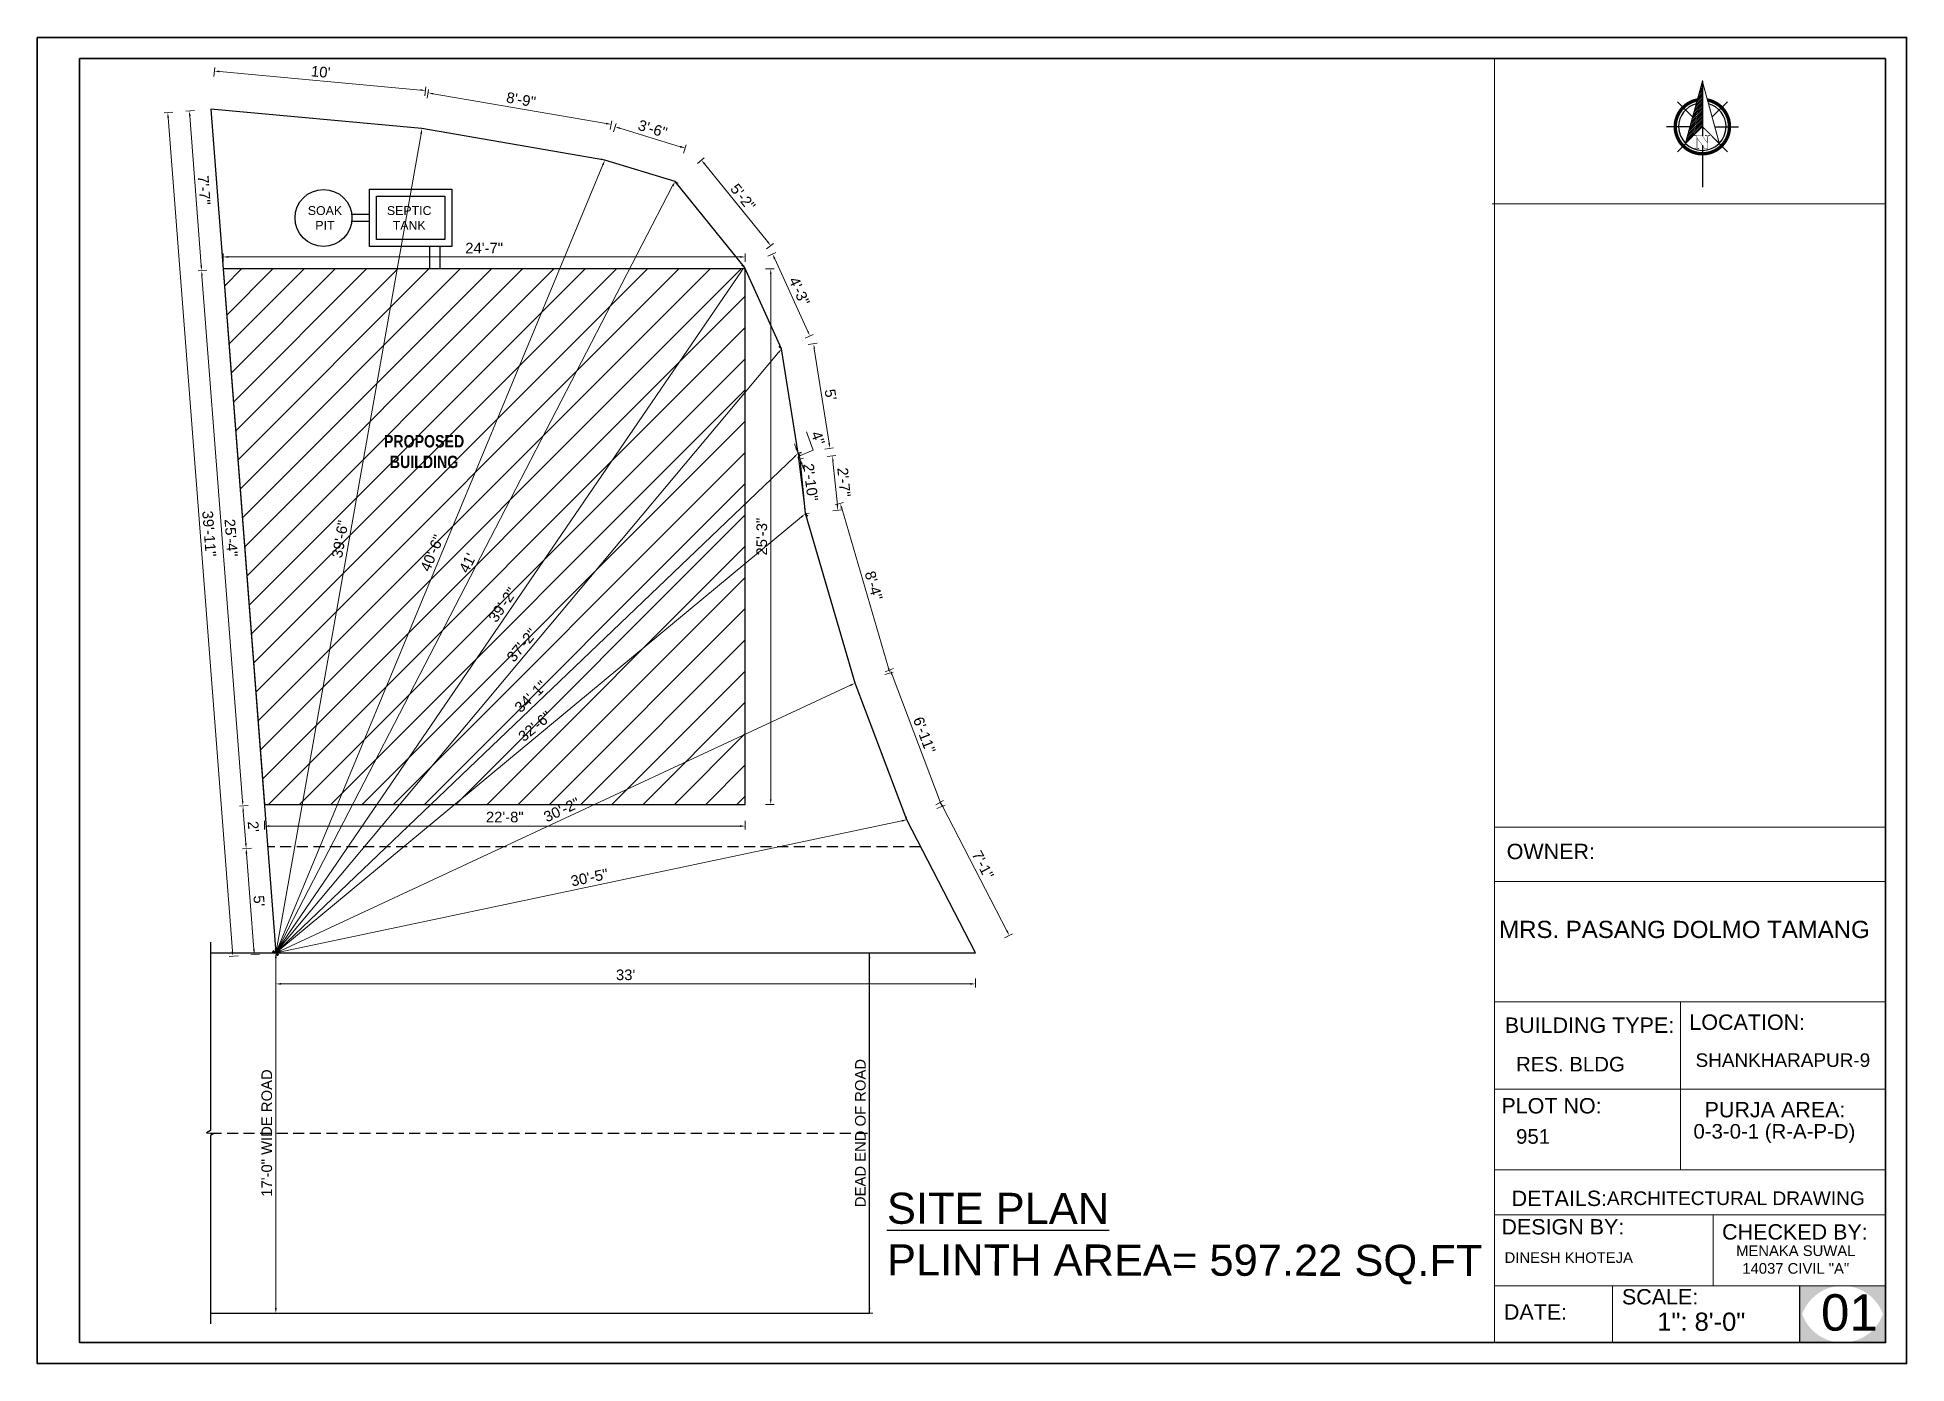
# Model space of a CAD drawing. Header units: inches. Extents: x 100101 to 119806, y -2288 to 8641.
# Drawn here: x 111516 to 112574, y -200 to 551 of the extents above; entities that cross this region are included whole.
import ezdxf

# ---------------------------------------------------------------- set-up
doc = ezdxf.new("R2010")
doc.units = ezdxf.units.IN
doc.header["$LTSCALE"] = 0.5
doc.header["$MEASUREMENT"] = 0
doc.header["$PDMODE"] = 66
doc.linetypes.add('DASHED2', pattern=[0.375, 0.25, -0.125])
for name, color, linetype in [('DIMENSION', 5, 'Continuous'), ('plan wall', 7, 'Continuous'), ('REBARS', 5, 'Continuous')]:
    doc.layers.add(name, color=color, linetype=linetype)
for name, color, linetype, lineweight in [('Dimention', 5, 'Continuous', 20), ('door', 202, 'Continuous', 5), ('Siteplan', 7, 'Continuous', 30), ('steps', 253, 'Continuous', 20), ('TEXT', 220, 'Continuous', 9), ('Toilet', 7, 'Continuous', 25), ('WALL - A', 1, 'Continuous', 40)]:
    doc.layers.add(name, color=color, linetype=linetype, lineweight=lineweight)
doc.layers.add('Normal Wall', color=7, linetype='Continuous', lineweight=35, true_color=0xffaf89)
doc.layers.add('Rear Wall', color=7, linetype='Continuous', lineweight=20, true_color=0xd4e480)
doc.styles.add('Lettring Text', font='arial.ttf')
doc.styles.get("Standard").update_dxf_attribs({"font": 'arial.ttf'})
doc.styles.add('SwissBT', font='swiss.ttf', dxfattribs={"height": 12})
doc.dimstyles.new('Copy of Standard', dxfattribs={"dimtxt": 6, "dimasz": 2.875, "dimexe": 2, "dimexo": 4, "dimgap": 2, "dimtad": 1, "dimdec": 0, "dimrnd": 1, "dimzin": 0, "dimdsep": 46, "dimlunit": 4, "dimtxsty": 'Lettring Text', "dimcen": 0.1, "dimclrd": 7, "dimclre": 7, "dimclrt": 7, "dimazin": 0, "dimtfac": 0.645, "dimtdec": 0, "dimtmove": 1, "dimatfit": 0, "dimfxl": 3, "dimfxlon": 1, "dimtfillclr": 256, "dimtolj": 1, "dimtzin": 0, "dimlwd": -1, "dimlwe": -1, "dimarcsym": 2})

msp = doc.modelspace()

# ---------------------------------------------------------------- texts
at = {"color": 0}
for s, p in [('OWNER:', (112347.2, 85.6)), ('LOCATION:', (112450.6, -11))]:
    msp.add_text(s, height=8.7, dxfattribs=at).set_placement(p)
at = {"layer": 'plan wall', "ltscale": 3, "attachment_point": 7, "rotation": 359.9411}
for s, insert, char_height in [('{\\LSITE PLAN}', (111996.4, -121), 17.612), ('{\\fArial TUR|b0|i0|c162|p34;PLINTH AREA=} {\\fArial TUR|b0|i0|c162|p34;5}97.22 {\\fArial TUR|b0|i0|c162|p34;SQ.FT}', (111996.4, -154.8), 17.6118)]:
    msp.add_mtext(s, dxfattribs=dict(at, insert=insert, char_height=char_height))
at = {"layer": 'steps', "color": 7, "ltscale": 0.3, "char_height": 5, "attachment_point": 8}
for s, insert in [('{\\fArial TUR|b0|i0|c162|p34;S}OAK PIT', (111678.3, 441.8)), ('SEPTIC TANK', (111726, 441.8))]:
    msp.add_mtext_dynamic_manual_height_columns(s, width=18.621, gutter_width=40, heights=[0], dxfattribs=dict(at, insert=insert))
at = {"layer": 'steps', "color": 7, "ltscale": 0.3, "insert": (111734.4, 325.6), "char_height": 7, "width": 55.268, "attachment_point": 2}
msp.add_mtext('{\\fTechnic|b1|i0|c2|p2;PROPOSED BUILDING}', dxfattribs=at)
at = {"layer": 'TEXT', "color": 0}
for s, height, p in [('OWNER:', 8.7, (112347.2, 85.6)), ('LOCATION:', 8.7, (112450.6, -11)), ('CHECKED BY:', 8.704, (112469.1, -129.7)), ('CHECKED BY:', 8.704, (112469.1, -129.7)), ('SCALE:', 8.7, (112412.4, -166.4)), ('SCALE:', 8.7, (112412.4, -166.4))]:
    msp.add_text(s, height=height, dxfattribs=at).set_placement(p)
at = {"layer": 'TEXT', "color": 0, "linetype": 'ByBlock', "style": 'SwissBT'}
for s, insert, char_height, width, attachment_point in [('MRS. PASANG DOLMO TAMANG', (112447.8, 50.7), 9.72, 217.511, 2), ('ARCHITECTURAL DRAWING', (112403.9, -102.4), 7.74, 268.532, 1), ('DINESH KHOTEJA', (112346, -136.9), 6, 201.528, 1), ('MENAKA SUWAL\\P14037 CIVIL "A"', (112510.8, -133), 6, 88.549, 2)]:
    msp.add_mtext(s, dxfattribs=dict(at, insert=insert, char_height=char_height, width=width, attachment_point=attachment_point))
at = {"layer": 'TEXT', "color": 0, "attachment_point": 1}
for s, insert, char_height, width in [('BUILDING TYPE:', (112346.1, -4), 8.704, 148.555), ('BUILDING TYPE:', (112346.1, -4), 8.704, 148.555), ('PLOT NO: ', (112344.2, -49.6), 8.7, 138.027), ('PLOT NO: ', (112344.2, -49.6), 8.7, 138.027), ('PURJA AREA:', (112459.2, -51.8), 8.704, 197.582), ('PURJA AREA:', (112459.2, -51.8), 8.704, 197.582), ('DETAILS: ', (112350, -102), 8.7, 138.027), ('DESIGN BY:', (112344.2, -118.1), 8.7, 138.027), ('DESIGN BY:', (112344.2, -118.1), 8.7, 138.027), ('DATE:', (112345.6, -166.3), 8.7, 34.818)]:
    msp.add_mtext(s, dxfattribs=dict(at, insert=insert, char_height=char_height, width=width))
at = {"layer": 'TEXT', "color": 0, "style": 'SwissBT'}
for s, insert, char_height, width, attachment_point in [('RES. BLDG', (112352.5, -26.3), 8.26, 163.214, 1), ('RES. BLDG', (112352.5, -26.3), 8.26, 163.214, 1), ('951', (112352.5, -67.2), 8.26, 163.214, 1), ('0-3-0-1 (R-A-P-D)', (112498.7, -64.3), 8.256, 163.214, 2), ('01', (112525.1, -160.6), 20.64, 20.158, 1)]:
    msp.add_mtext(s, dxfattribs=dict(at, insert=insert, char_height=char_height, width=width, attachment_point=attachment_point))
at = {"layer": 'TEXT', "color": 0, "linetype": 'ByBlock', "insert": (112454.1, -24.3), "char_height": 7.671, "attachment_point": 1}
msp.add_mtext_dynamic_manual_height_columns('SHANKHARAPUR-9', width=381.035, gutter_width=1.53, heights=[0], dxfattribs=at)
at = {"layer": 'TEXT', "color": 0, "ltscale": 0.5, "insert": (112432.4, -171), "char_height": 10.32, "width": 127.534, "attachment_point": 1, "style": 'SwissBT'}
msp.add_mtext('1": 8\'-0"', dxfattribs=at)
msp.add_mtext('1": 8\'-0"', dxfattribs=at)

# ---------------------------------------------------------------- blocks, each defined once
blk = doc.blocks.new('*X736')
at = {"color": 0}
for p, q in [((145.96, -414.6), (147.62, -412.94)), ((146.16, -413.87), (147.62, -412.41)), ((146.36, -413.14), (147.62, -411.88)), ((146.55, -412.41), (147.62, -411.35)), ((146.75, -411.68), (147.62, -410.82)), ((146.95, -410.95), (147.62, -410.29)), ((147.15, -410.22), (147.62, -409.76)), ((147.35, -409.49), (147.62, -409.23)), ((147.55, -408.76), (147.62, -408.7)), ((143.76, -422.63), (147.62, -418.77)), ((143.96, -421.9), (147.62, -418.24)), ((144.16, -421.17), (147.62, -417.71)), ((144.36, -420.44), (147.62, -417.18)), ((144.56, -419.71), (147.62, -416.65)), ((144.76, -418.98), (147.62, -416.12)), ((144.96, -418.25), (147.62, -415.59)), ((145.16, -417.52), (147.62, -415.06)), ((145.36, -416.79), (147.62, -414.53)), ((145.56, -416.06), (147.62, -414)), ((145.76, -415.33), (147.62, -413.47)), ((142.76, -426.28), (147.62, -421.42)), ((142.96, -425.55), (147.62, -420.89)), ((143.16, -424.82), (147.62, -420.36)), ((143.36, -424.09), (147.62, -419.83)), ((143.56, -423.36), (147.62, -419.3))]:
    blk.add_line(p, q, dxfattribs=at)
blk = doc.blocks.new('NORTH_15')
for p, q in [((-2.87, 2.87), (-7.37, 7.37)), ((0, 3.66), (0, 10.62)), ((2.87, 2.87), (7.37, 7.37)), ((-13.37, 0), (2.72, 0)), ((5.49, 0), (17.83, 0)), ((-2.87, -2.87), (-7.37, -7.37)), ((0, -3.66), (0, -10.62)), ((2.87, -2.87), (7.37, -7.37))]:
    blk.add_line(p, q)
at = {"const_width": 1}
for points in [[(0, -8, 1), (0, 8, 0.359415), (-7.86, 1.52, 1)], [(-7.86, -1.52, 0.359415), (0, -8, 1)]]:
    blk.add_lwpolyline(points, format="xyb", dxfattribs=at)
for points, const_width in [([(4.96, -5.01), (-13.37, 0), (4.9, 5), (0, 0), (4.96, -5.01)], 0.3), ([(5.93, -1.55), (6, -1.55), (6.07, -1.54), (6.13, -1.53), (6.17, -1.52), (6.22, -1.51), (6.26, -1.49), (6.28, -1.47), (6.3, -1.45), (6.32, -1.42), (6.33, -1.39), (6.35, -1.34), (6.36, -1.29), (6.37, -1.23), (6.38, -1.16), (6.38, -1.08), (6.38, -1), (6.54, -1), (6.54, -2.34), (6.38, -2.34), (6.38, -2.3), (6.38, -2.23), (6.38, -2.16), (6.37, -2.09), (6.36, -2.04), (6.35, -1.99), (6.33, -1.95), (6.32, -1.91), (6.3, -1.88), (6.28, -1.86), (6.26, -1.83), (6.22, -1.81), (6.18, -1.8), (6.13, -1.78), (6.07, -1.77), (6.01, -1.76), (5.95, -1.76), (2.66, -1.76), (2.66, -2.34), (2.5, -2.34), (2.5, -0.16), (4.71, 1.44), (3.14, 1.44), (3.07, 1.44), (3, 1.43), (2.94, 1.42), (2.89, 1.41), (2.85, 1.4), (2.81, 1.38), (2.78, 1.36), (2.76, 1.34), (2.74, 1.31), (2.72, 1.27), (2.7, 1.22), (2.69, 1.17), (2.68, 1.11), (2.67, 1.04), (2.66, 0.97), (2.66, 0.89), (2.66, 0.87), (2.5, 0.87), (2.5, 2.21), (2.66, 2.21), (2.66, 2.17), (2.66, 2.09), (2.67, 2.03), (2.68, 1.97), (2.69, 1.91), (2.7, 1.86), (2.71, 1.82), (2.73, 1.78), (2.75, 1.76), (2.77, 1.74), (2.8, 1.72), (2.85, 1.7), (2.89, 1.68), (2.94, 1.67), (3, 1.66), (3.07, 1.66), (3.14, 1.66), (6.54, 1.66), (6.54, 0.75), (3.33, -1.55), (5.93, -1.55), (5.93, -1.55)], 0.1)]:
    blk.add_lwpolyline(points, dxfattribs=dict(const_width=const_width))
for start, end in [(90, 164.973), (270, 90), (195.027, 270)]:
    blk.add_arc((0, 0), 7, start, end)
at = {"rotation": 90}
blk.add_blockref('*X736', (-421.89, -147.62), dxfattribs=at)
blk = doc.blocks.new('A$C0BDB7EE9')
at = {"layer": 'Siteplan', "xscale": 2.999999999999779, "yscale": 2.999999999999779, "zscale": 2.999999999999779, "rotation": 247.8612575918487}
blk.add_blockref('NORTH_15', (20.2, 49.5), dxfattribs=at)
blk = doc.blocks.new('A$C327B4BBD')
at = {"layer": 'Dimention', "ltscale": 0.3, "xscale": 1.171875000000082, "yscale": 1.171875000000082, "zscale": 1.171875000000082, "rotation": 112.1387424081494}
blk.add_blockref('A$C0BDB7EE9', (16.1, 0), dxfattribs=at)
blk = doc.blocks.new('*D1101')
at = {"layer": 'Defpoints', "color": 0, "ltscale": 0.5, "transparency": 16777216}
for p in [(111615.7, 531.6), (111613.7, 510), (111733.2, 499)]:
    blk.add_point(p, dxfattribs=at)
at = {"layer": 'steps', "color": 7, "ltscale": 0.5, "transparency": 16777216}
for p, q in [((111615.4, 528.6), (111615.9, 533.6)), ((111732.4, 520.8), (111618.6, 531.4)), ((111734.9, 517.6), (111735.4, 522.6))]:
    blk.add_line(p, q, dxfattribs=at)
for points in [[(111618.6, 531.8), (111618.5, 530.9), (111615.7, 531.6)], [(111732.4, 521.3), (111732.3, 520.4), (111735.2, 520.6)]]:
    blk.add_solid(points, dxfattribs=at)
at = {"layer": 'steps', "color": 7, "ltscale": 0.5, "transparency": 16777216, "insert": (111675.9, 531.1), "char_height": 6, "attachment_point": 5, "rotation": 354.7213, "style": 'Lettring Text'}
blk.add_mtext("\\A1;10'", dxfattribs=at)
blk = doc.blocks.new('*D1102')
at = {"layer": 'Defpoints', "color": 0, "ltscale": 0.5, "transparency": 16777216}
for p in [(111736.7, 519.3), (111733.2, 499), (111836.7, 481.2)]:
    blk.add_point(p, dxfattribs=at)
at = {"layer": 'steps', "color": 7, "ltscale": 0.5, "transparency": 16777216}
for p, q in [((111736.2, 516.3), (111737, 521.2)), ((111837.4, 502), (111739.5, 518.8)), ((111839.7, 498.5), (111840.6, 503.5))]:
    blk.add_line(p, q, dxfattribs=at)
for points in [[(111739.6, 519.2), (111739.5, 518.3), (111736.7, 519.3)], [(111837.5, 502.4), (111837.3, 501.5), (111840.2, 501.5)]]:
    blk.add_solid(points, dxfattribs=at)
at = {"layer": 'steps', "color": 7, "ltscale": 0.5, "transparency": 16777216, "insert": (111789.3, 515.4), "char_height": 6, "attachment_point": 5, "rotation": 350.2638, "style": 'Lettring Text'}
blk.add_mtext('\\A1;8\'-9"', dxfattribs=at)
blk = doc.blocks.new('*D1103')
at = {"layer": 'Defpoints', "color": 0, "ltscale": 0.5, "transparency": 16777216}
for p in [(111842.5, 500.1), (111836.7, 481.2), (111876.5, 469.1)]:
    blk.add_point(p, dxfattribs=at)
at = {"layer": 'steps', "color": 7, "ltscale": 0.5, "transparency": 16777216}
for p, q in [((111841.6, 497.2), (111843.1, 502)), ((111879.4, 488.8), (111845.2, 499.2)), ((111881.3, 485.1), (111882.8, 489.9))]:
    blk.add_line(p, q, dxfattribs=at)
for points in [[(111845.4, 499.7), (111845.1, 498.8), (111842.5, 500.1)], [(111879.6, 489.3), (111879.3, 488.3), (111882.2, 488)]]:
    blk.add_solid(points, dxfattribs=at)
at = {"layer": 'steps', "color": 7, "ltscale": 0.5, "transparency": 16777216, "insert": (111863.8, 498.9), "char_height": 6, "attachment_point": 5, "rotation": 343.068, "style": 'Lettring Text'}
blk.add_mtext('\\A1;3\'-6"', dxfattribs=at)
blk = doc.blocks.new('*D1104')
at = {"layer": 'Defpoints', "color": 0, "ltscale": 0.5, "transparency": 16777216}
for p in [(111891.4, 481.2), (111876.5, 469.1), (111915.7, 420.7)]:
    blk.add_point(p, dxfattribs=at)
at = {"layer": 'steps', "color": 7, "ltscale": 0.5, "transparency": 16777216}
for p, q in [((111889.1, 479.3), (111893, 482.5)), ((111928.8, 435.1), (111893.2, 479)), ((111928.3, 430.9), (111932.2, 434.1))]:
    blk.add_line(p, q, dxfattribs=at)
for points in [[(111893.6, 479.3), (111892.8, 478.7), (111891.4, 481.2)], [(111929.2, 435.4), (111928.4, 434.8), (111930.6, 432.8)]]:
    blk.add_solid(points, dxfattribs=at)
at = {"layer": 'steps', "color": 7, "ltscale": 0.5, "transparency": 16777216, "insert": (111914.9, 460.2), "char_height": 6, "attachment_point": 5, "rotation": 309.0031, "style": 'Lettring Text'}
blk.add_mtext('\\A1;5\'-2"', dxfattribs=at)
blk = doc.blocks.new('*D1111')
at = {"layer": 'Defpoints', "color": 0, "ltscale": 0.5, "transparency": 16777216}
for p in [(111931.7, 428), (111915.7, 420.7), (111936.8, 374.4)]:
    blk.add_point(p, dxfattribs=at)
at = {"layer": 'steps', "color": 7, "ltscale": 0.5, "transparency": 16777216}
for p, q in [((111928.9, 426.8), (111933.5, 428.9)), ((111951.6, 384.3), (111932.9, 425.4)), ((111950.1, 380.5), (111954.6, 382.5))]:
    blk.add_line(p, q, dxfattribs=at)
for points in [[(111933.3, 425.6), (111932.4, 425.2), (111931.7, 428)], [(111952, 384.5), (111951.2, 384.1), (111952.8, 381.7)]]:
    blk.add_solid(points, dxfattribs=at)
at = {"layer": 'steps', "color": 7, "ltscale": 0.5, "transparency": 16777216, "insert": (111946.8, 407), "char_height": 6, "attachment_point": 5, "rotation": 294.5268, "style": 'Lettring Text'}
blk.add_mtext('\\A1;4\'-3"', dxfattribs=at)
blk = doc.blocks.new('*D1112')
at = {"layer": 'Defpoints', "color": 0, "ltscale": 0.5, "transparency": 16777216}
for p in [(111936.8, 374.4), (111954.9, 377.2), (111946.1, 315.3)]:
    blk.add_point(p, dxfattribs=at)
at = {"layer": 'steps', "color": 7, "ltscale": 0.5, "transparency": 16777216}
for p, q in [((111951.9, 376.8), (111956.9, 377.6)), ((111963.7, 321), (111955.3, 374.4)), ((111961.2, 317.7), (111966.1, 318.4))]:
    blk.add_line(p, q, dxfattribs=at)
for points in [[(111955.8, 374.5), (111954.9, 374.3), (111954.9, 377.2)], [(111964.2, 321), (111963.2, 320.9), (111964.2, 318.1)]]:
    blk.add_solid(points, dxfattribs=at)
at = {"layer": 'steps', "color": 7, "ltscale": 0.5, "transparency": 16777216, "insert": (111964.5, 348.5), "char_height": 6, "attachment_point": 5, "rotation": 278.9103, "style": 'Lettring Text'}
blk.add_mtext("\\A1;5'", dxfattribs=at)
blk = doc.blocks.new('*D1113')
at = {"layer": 'Defpoints', "color": 0, "ltscale": 0.5, "transparency": 16777216}
for p in [(111947.2, 312), (111965.5, 313.8), (111950.3, 281.2)]:
    blk.add_point(p, dxfattribs=at)
at = {"layer": 'steps', "color": 7, "ltscale": 0.5, "transparency": 16777216}
for p, q in [((111962.6, 313.5), (111967.5, 314)), ((111968.4, 285.9), (111965.8, 310.9)), ((111965.7, 282.7), (111970.6, 283.2))]:
    blk.add_line(p, q, dxfattribs=at)
for points in [[(111966.3, 311), (111965.4, 310.9), (111965.5, 313.8)], [(111968.8, 285.9), (111967.9, 285.8), (111968.6, 283)]]:
    blk.add_solid(points, dxfattribs=at)
at = {"layer": 'steps', "color": 7, "ltscale": 0.5, "transparency": 16777216, "insert": (111972.1, 298.9), "char_height": 6, "attachment_point": 5, "rotation": 275.753, "style": 'Lettring Text'}
blk.add_mtext('\\A1;2\'-7"', dxfattribs=at)
blk = doc.blocks.new('*D1114')
at = {"layer": 'Defpoints', "color": 0, "ltscale": 0.5, "transparency": 16777216}
for p in [(111970, 286.9), (111950.3, 281.2), (111978.4, 185.2)]:
    blk.add_point(p, dxfattribs=at)
at = {"layer": 'steps', "color": 7, "ltscale": 0.5, "transparency": 16777216}
for p, q in [((111967.1, 286.1), (111971.9, 287.5)), ((111997.2, 193.7), (111970.8, 284.2)), ((111995.2, 190.1), (112000, 191.5))]:
    blk.add_line(p, q, dxfattribs=at)
for points in [[(111971.3, 284.3), (111970.3, 284), (111970, 286.9)], [(111997.7, 193.8), (111996.8, 193.6), (111998, 191)]]:
    blk.add_solid(points, dxfattribs=at)
at = {"layer": 'steps', "color": 7, "ltscale": 0.5, "transparency": 16777216, "insert": (111988.9, 240.4), "char_height": 6, "attachment_point": 5, "rotation": 286.289, "style": 'Lettring Text'}
blk.add_mtext('\\A1;8\'-4"', dxfattribs=at)
blk = doc.blocks.new('*D1115')
at = {"layer": 'Defpoints', "color": 0, "ltscale": 0.5, "transparency": 16777216}
for p in [(111998.3, 192.7), (111978.4, 185.2), (112007.6, 107.9)]:
    blk.add_point(p, dxfattribs=at)
at = {"layer": 'steps', "color": 7, "ltscale": 0.5, "transparency": 16777216}
for p, q in [((111995.4, 191.7), (112000.1, 193.4)), ((112026.5, 118.1), (111999.3, 190)), ((112024.7, 114.3), (112029.3, 116.1))]:
    blk.add_line(p, q, dxfattribs=at)
for points in [[(111999.7, 190.2), (111998.8, 189.9), (111998.3, 192.7)], [(112026.9, 118.2), (112026, 117.9), (112027.5, 115.4)]]:
    blk.add_solid(points, dxfattribs=at)
at = {"layer": 'steps', "color": 7, "ltscale": 0.5, "transparency": 16777216, "insert": (112017.6, 155.8), "char_height": 6, "attachment_point": 5, "rotation": 290.6978, "style": 'Lettring Text'}
blk.add_mtext('\\A1;6\'-11"', dxfattribs=at)
blk = doc.blocks.new('*D1116')
at = {"layer": 'Defpoints', "color": 0, "ltscale": 0.5, "transparency": 16777216}
for p in [(112026.8, 117.8), (112007.6, 107.9), (112046.5, 32.6)]:
    blk.add_point(p, dxfattribs=at)
at = {"layer": 'steps', "color": 7, "ltscale": 0.5, "transparency": 16777216}
for p, q in [((112024.1, 116.4), (112028.5, 118.7)), ((112064.3, 45), (112028.1, 115.2)), ((112063, 41.1), (112067.4, 43.4))]:
    blk.add_line(p, q, dxfattribs=at)
for points in [[(112028.5, 115.4), (112027.7, 115), (112026.8, 117.8)], [(112064.8, 45.3), (112063.9, 44.8), (112065.6, 42.5)]]:
    blk.add_solid(points, dxfattribs=at)
at = {"layer": 'steps', "color": 7, "ltscale": 0.5, "transparency": 16777216, "insert": (112050.7, 82.4), "char_height": 6, "attachment_point": 5, "rotation": 297.3116, "style": 'Lettring Text'}
blk.add_mtext('\\A1;7\'-1"', dxfattribs=at)
blk = doc.blocks.new('*D1117')
at = {"layer": 'Defpoints', "color": 0, "ltscale": 0.5, "transparency": 16777216}
for p in [(111650.5, 32.6), (112046.5, 32.6), (112046.5, 15)]:
    blk.add_point(p, dxfattribs=at)
at = {"layer": 'steps', "color": 7, "ltscale": 0.5, "transparency": 16777216}
for p, q in [((111650.5, 18), (111650.5, 13)), ((111653.4, 15), (112043.6, 15)), ((112046.5, 18), (112046.5, 13))]:
    blk.add_line(p, q, dxfattribs=at)
for points in [[(111653.4, 15.5), (111653.4, 14.5), (111650.5, 15)], [(112043.6, 15.5), (112043.6, 14.5), (112046.5, 15)]]:
    blk.add_solid(points, dxfattribs=at)
at = {"layer": 'steps', "color": 7, "ltscale": 0.5, "transparency": 16777216, "insert": (111848.5, 20.1), "char_height": 6, "attachment_point": 5, "style": 'Lettring Text'}
blk.add_mtext("\\A1;33'", dxfattribs=at)
blk = doc.blocks.new('*D1118')
at = {"layer": 'Defpoints', "color": 0, "ltscale": 0.5, "transparency": 16777216}
for p in [(111613.7, 510), (111650.5, 32.6), (111626.1, 30.7)]:
    blk.add_point(p, dxfattribs=at)
at = {"layer": 'steps', "color": 7, "ltscale": 0.5, "transparency": 16777216}
for p, q in [((111592.3, 508.4), (111587.3, 508)), ((111589.5, 505.3), (111625.9, 33.6)), ((111629.1, 30.9), (111624.1, 30.6))]:
    blk.add_line(p, q, dxfattribs=at)
for points in [[(111590, 505.3), (111589.1, 505.2), (111589.3, 508.1)], [(111626.3, 33.6), (111625.4, 33.5), (111626.1, 30.7)]]:
    blk.add_solid(points, dxfattribs=at)
at = {"layer": 'steps', "color": 7, "ltscale": 0.5, "transparency": 16777216, "insert": (111612.8, 269.8), "char_height": 6, "attachment_point": 5, "rotation": 274.4035, "style": 'Lettring Text'}
blk.add_mtext('\\A1;39\'-11"', dxfattribs=at)
blk = doc.blocks.new('*D1119')
at = {"layer": 'Defpoints', "color": 0, "ltscale": 0.5, "transparency": 16777216}
for p in [(111620.7, 426.4), (111620.7, 419.6), (111916.2, 419.6)]:
    blk.add_point(p, dxfattribs=at)
at = {"layer": 'steps', "color": 7, "ltscale": 0.5, "transparency": 16777216}
for p, q in [((111620.7, 423.6), (111620.7, 428.4)), ((111913.3, 426.4), (111623.6, 426.4)), ((111916.2, 423.6), (111916.2, 428.4))]:
    blk.add_line(p, q, dxfattribs=at)
for points in [[(111623.6, 426.9), (111623.6, 425.9), (111620.7, 426.4)], [(111913.3, 426.9), (111913.3, 425.9), (111916.2, 426.4)]]:
    blk.add_solid(points, dxfattribs=at)
at = {"layer": 'steps', "color": 7, "ltscale": 0.5, "transparency": 16777216, "insert": (111768.4, 431.4), "char_height": 6, "attachment_point": 5, "style": 'Lettring Text'}
blk.add_mtext('\\A1;24\'-7"', dxfattribs=at)
blk = doc.blocks.new('*D1120')
at = {"layer": 'Defpoints', "color": 0, "ltscale": 0.5, "transparency": 16777216}
for p in [(111620.7, 419.6), (111644, 116.6), (111631.9, 115.7)]:
    blk.add_point(p, dxfattribs=at)
at = {"layer": 'steps', "color": 7, "ltscale": 0.5, "transparency": 16777216}
for p, q in [((111611.5, 418.9), (111606.5, 418.5)), ((111608.7, 415.8), (111631.6, 118.5)), ((111634.8, 115.9), (111629.9, 115.5))]:
    blk.add_line(p, q, dxfattribs=at)
for points in [[(111609.2, 415.8), (111608.3, 415.7), (111608.5, 418.7)], [(111632.1, 118.6), (111631.2, 118.5), (111631.9, 115.7)]]:
    blk.add_solid(points, dxfattribs=at)
at = {"layer": 'steps', "color": 7, "ltscale": 0.5, "transparency": 16777216, "insert": (111625.2, 267.5), "char_height": 6, "attachment_point": 5, "rotation": 274.4035, "style": 'Lettring Text'}
blk.add_mtext('\\A1;25\'-4"', dxfattribs=at)
blk = doc.blocks.new('*D1121')
at = {"layer": 'Defpoints', "color": 0, "ltscale": 0.5, "transparency": 16777216}
for p in [(111644, 116.6), (111916.2, 116.6), (111916.2, 104.3)]:
    blk.add_point(p, dxfattribs=at)
at = {"layer": 'steps', "color": 7, "ltscale": 0.5, "transparency": 16777216}
for p, q in [((111644, 107.3), (111644, 102.3)), ((111916.2, 107.3), (111916.2, 102.3)), ((111646.9, 104.3), (111913.3, 104.3))]:
    blk.add_line(p, q, dxfattribs=at)
for points in [[(111646.9, 104.8), (111646.9, 103.8), (111644, 104.3)], [(111913.3, 104.8), (111913.3, 103.8), (111916.2, 104.3)]]:
    blk.add_solid(points, dxfattribs=at)
at = {"layer": 'steps', "color": 7, "ltscale": 0.5, "transparency": 16777216, "insert": (111780.1, 109.4), "char_height": 6, "attachment_point": 5, "style": 'Lettring Text'}
blk.add_mtext('\\A1;22\'-8"', dxfattribs=at)
blk = doc.blocks.new('*D1109')
at = {"layer": 'Defpoints', "color": 0, "ltscale": 0.5, "transparency": 16777216}
for p in [(111916.2, 419.6), (111930.6, 419.6), (111916.2, 116.6)]:
    blk.add_point(p, dxfattribs=at)
at = {"layer": 'steps', "color": 7, "ltscale": 0.5, "transparency": 16777216}
for p, q in [((111927.6, 419.6), (111932.6, 419.6)), ((111930.6, 119.5), (111930.6, 416.7)), ((111927.6, 116.6), (111932.6, 116.6))]:
    blk.add_line(p, q, dxfattribs=at)
for points in [[(111930.2, 416.7), (111931.1, 416.7), (111930.6, 419.6)], [(111930.2, 119.5), (111931.1, 119.5), (111930.6, 116.6)]]:
    blk.add_solid(points, dxfattribs=at)
at = {"layer": 'steps', "color": 7, "ltscale": 0.5, "transparency": 16777216, "insert": (111925.6, 268.1), "char_height": 6, "attachment_point": 5, "rotation": 90, "style": 'Lettring Text'}
blk.add_mtext('\\A1;25\'-3"', dxfattribs=at)
blk = doc.blocks.new('*D1110')
at = {"layer": 'Defpoints', "color": 0, "ltscale": 0.5, "transparency": 16777216}
for p in [(111733.2, 499), (111650.5, 32.6), (111650.5, 32.6)]:
    blk.add_point(p, dxfattribs=at)
at = {"layer": 'steps', "color": 7, "ltscale": 0.5, "transparency": 16777216}
for p, q in [((111733.2, 499), (111731.3, 499.3)), ((111732.7, 496.1), (111651, 35.4)), ((111650.5, 32.6), (111648.5, 32.9))]:
    blk.add_line(p, q, dxfattribs=at)
for points in [[(111732.3, 496.2), (111733.2, 496.1), (111733.2, 499)], [(111650.5, 35.5), (111651.5, 35.3), (111650.5, 32.6)]]:
    blk.add_solid(points, dxfattribs=at)
at = {"layer": 'steps', "color": 7, "ltscale": 0.5, "transparency": 16777216, "insert": (111686.9, 266.7), "char_height": 6, "attachment_point": 5, "rotation": 79.9393, "style": 'Lettring Text'}
blk.add_mtext('\\A1;39\'-6"', dxfattribs=at)
blk = doc.blocks.new('*D1105')
at = {"layer": 'Defpoints', "color": 0, "ltscale": 0.5, "transparency": 16777216}
for p in [(111936.8, 374.4), (111936.8, 374.4), (111650.5, 32.6)]:
    blk.add_point(p, dxfattribs=at)
at = {"layer": 'steps', "color": 7, "ltscale": 0.5, "transparency": 16777216}
for p, q in [((111652.3, 34.8), (111934.9, 372.2)), ((111936.8, 374.4), (111935.3, 375.7)), ((111650.5, 32.6), (111649, 33.9))]:
    blk.add_line(p, q, dxfattribs=at)
for points in [[(111934.6, 372.5), (111935.3, 371.9), (111936.8, 374.4)], [(111652, 35.1), (111652.7, 34.5), (111650.5, 32.6)]]:
    blk.add_solid(points, dxfattribs=at)
at = {"layer": 'steps', "color": 7, "ltscale": 0.5, "transparency": 16777216, "insert": (111789.8, 206.7), "char_height": 6, "attachment_point": 5, "rotation": 50.0501, "style": 'Lettring Text'}
blk.add_mtext('\\A1;37\'-2"', dxfattribs=at)
blk = doc.blocks.new('*D1106')
at = {"layer": 'Defpoints', "color": 0, "ltscale": 0.5, "transparency": 16777216}
for p in [(111946.1, 315.3), (111650.5, 32.6), (111650.5, 32.6)]:
    blk.add_point(p, dxfattribs=at)
at = {"layer": 'steps', "color": 7, "ltscale": 0.5, "transparency": 16777216}
for p, q in [((111944, 313.3), (111652.6, 34.6)), ((111946.1, 315.3), (111947.4, 313.8)), ((111650.5, 32.6), (111651.9, 31.1))]:
    blk.add_line(p, q, dxfattribs=at)
for points in [[(111943.7, 313.6), (111944.3, 312.9), (111946.1, 315.3)], [(111652.2, 34.9), (111652.9, 34.2), (111650.5, 32.6)]]:
    blk.add_solid(points, dxfattribs=at)
at = {"layer": 'steps', "color": 7, "ltscale": 0.5, "transparency": 16777216, "insert": (111794.8, 177.6), "char_height": 6, "attachment_point": 5, "rotation": 43.7236, "style": 'Lettring Text'}
blk.add_mtext('\\A1;34\'-1"', dxfattribs=at)
blk = doc.blocks.new('*D1107')
at = {"layer": 'Defpoints', "color": 0, "ltscale": 0.5, "transparency": 16777216}
for p in [(111950.3, 281.2), (111650.5, 32.6), (111650.5, 32.6)]:
    blk.add_point(p, dxfattribs=at)
at = {"layer": 'steps', "color": 7, "ltscale": 0.5, "transparency": 16777216}
for p, q in [((111948.1, 279.4), (111652.7, 34.4)), ((111950.3, 281.2), (111951.6, 279.7)), ((111650.5, 32.6), (111651.8, 31))]:
    blk.add_line(p, q, dxfattribs=at)
for points in [[(111947.8, 279.7), (111948.4, 279), (111950.3, 281.2)], [(111652.4, 34.8), (111653, 34.1), (111650.5, 32.6)]]:
    blk.add_solid(points, dxfattribs=at)
at = {"layer": 'steps', "color": 7, "ltscale": 0.5, "transparency": 16777216, "insert": (111797.2, 160.8), "char_height": 6, "attachment_point": 5, "rotation": 39.6612, "style": 'Lettring Text'}
blk.add_mtext('\\A1;32\'-6"', dxfattribs=at)
blk = doc.blocks.new('*D1108')
at = {"layer": 'Defpoints', "color": 0, "ltscale": 0.5, "transparency": 16777216}
for p in [(111978.4, 185.2), (111650.5, 32.6), (111650.5, 32.6)]:
    blk.add_point(p, dxfattribs=at)
at = {"layer": 'steps', "color": 7, "ltscale": 0.5, "transparency": 16777216}
for p, q in [((111975.8, 184), (111653.1, 33.8)), ((111978.4, 185.2), (111979.2, 183.4)), ((111650.5, 32.6), (111651.3, 30.8))]:
    blk.add_line(p, q, dxfattribs=at)
for points in [[(111975.6, 184.4), (111976, 183.6), (111978.4, 185.2)], [(111652.9, 34.2), (111653.3, 33.4), (111650.5, 32.6)]]:
    blk.add_solid(points, dxfattribs=at)
at = {"layer": 'steps', "color": 7, "ltscale": 0.5, "transparency": 16777216, "insert": (111812.3, 113.5), "char_height": 6, "attachment_point": 5, "rotation": 24.9592, "style": 'Lettring Text'}
blk.add_mtext('\\A1;30\'-2"', dxfattribs=at)
blk = doc.blocks.new('*D1099')
at = {"layer": 'Defpoints', "color": 0, "ltscale": 0.5, "transparency": 16777216}
for p in [(112007.6, 107.9), (112007.6, 107.9), (111650.5, 32.6)]:
    blk.add_point(p, dxfattribs=at)
at = {"layer": 'steps', "color": 7, "ltscale": 0.5, "transparency": 16777216}
for p, q in [((111653.3, 33.2), (112004.8, 107.3)), ((112007.6, 107.9), (112007.2, 109.8)), ((111650.5, 32.6), (111650.1, 34.5))]:
    blk.add_line(p, q, dxfattribs=at)
for points in [[(112004.7, 107.8), (112004.9, 106.8), (112007.6, 107.9)], [(111653.2, 33.7), (111653.4, 32.7), (111650.5, 32.6)]]:
    blk.add_solid(points, dxfattribs=at)
at = {"layer": 'steps', "color": 7, "ltscale": 0.5, "transparency": 16777216, "insert": (111828, 75.2), "char_height": 6, "attachment_point": 5, "rotation": 11.9055, "style": 'Lettring Text'}
blk.add_mtext('\\A1;30\'-5"', dxfattribs=at)
blk = doc.blocks.new('*D1100')
at = {"layer": 'Defpoints', "color": 0, "ltscale": 0.5, "transparency": 16777216}
for p in [(111946.1, 315.3), (111950.3, 281.2), (111950.3, 281.2)]:
    blk.add_point(p, dxfattribs=at)
at = {"layer": 'steps', "color": 7, "ltscale": 0.5, "transparency": 16777216}
for p, q in [((111946.1, 315.3), (111948, 315.5)), ((111946.4, 312.4), (111950, 284)), ((111950.3, 281.2), (111952.3, 281.4))]:
    blk.add_line(p, q, dxfattribs=at)
for points in [[(111946.9, 312.5), (111945.9, 312.4), (111946.1, 315.3)], [(111950.5, 284.1), (111949.5, 284), (111950.3, 281.2)]]:
    blk.add_solid(points, dxfattribs=at)
at = {"layer": 'steps', "color": 7, "ltscale": 0.5, "transparency": 16777216, "insert": (111953.2, 298.9), "char_height": 6, "attachment_point": 5, "rotation": 277.1541, "style": 'Lettring Text'}
blk.add_mtext('\\A1;2\'-10"', dxfattribs=at)
blk = doc.blocks.new('*D1122')
at = {"layer": 'Defpoints', "color": 0, "ltscale": 0.5, "transparency": 16777216}
for p in [(111946.1, 315.3), (111946.1, 315.3), (111947.2, 312)]:
    blk.add_point(p, dxfattribs=at)
at = {"layer": 'steps', "color": 7, "ltscale": 0.5, "transparency": 16777216}
for p, q in [((111945.1, 318), (111944.1, 320.7)), ((111954.6, 317), (111950.9, 327.5)), ((111946.1, 315.3), (111947.9, 316)), ((111947.2, 312), (111946.1, 315.3)), ((111947.2, 312), (111946.1, 315.3)), ((111946.6, 313.6), (111954.6, 317)), ((111947.2, 312), (111949.1, 312.6)), ((111948.2, 309.3), (111949.2, 306.5))]:
    blk.add_line(p, q, dxfattribs=at)
for points in [[(111945.5, 318.2), (111944.6, 317.8), (111946.1, 315.3)], [(111948.7, 309.4), (111947.7, 309.1), (111947.2, 312)]]:
    blk.add_solid(points, dxfattribs=at)
at = {"layer": 'steps', "color": 7, "ltscale": 0.5, "transparency": 16777216, "insert": (111957.4, 323.9), "char_height": 6, "attachment_point": 5, "rotation": 289.5569, "style": 'Lettring Text'}
blk.add_mtext('\\A1;4"', dxfattribs=at)
blk = doc.blocks.new('*D1126')
at = {"layer": 'Defpoints', "color": 0, "ltscale": 0.5, "transparency": 16777216}
for p in [(111986.5, 32.6), (111986.5, 32.6), (111986.5, -171.4)]:
    blk.add_point(p, dxfattribs=at)
at = {"layer": 'steps', "color": 7, "ltscale": 0.5, "transparency": 16777216}
for p, q in [((111986.5, 32.6), (111988.5, 32.6)), ((111986.5, -168.5), (111986.5, 29.7)), ((111986.5, -171.4), (111988.5, -171.4))]:
    blk.add_line(p, q, dxfattribs=at)
for points in [[(111986, 29.7), (111987, 29.7), (111986.5, 32.6)], [(111986, -168.5), (111987, -168.5), (111986.5, -171.4)]]:
    blk.add_solid(points, dxfattribs=at)
at = {"layer": 'steps', "color": 7, "ltscale": 0.5, "transparency": 16777216, "insert": (111981.4, -69.4), "char_height": 6, "attachment_point": 5, "rotation": 90, "style": 'Lettring Text'}
blk.add_mtext('\\A1;DEAD END OF ROAD', dxfattribs=at)
blk = doc.blocks.new('*D1127')
at = {"layer": 'Defpoints', "color": 0, "ltscale": 0.5, "transparency": 16777216}
for p in [(111848.5, 32.6), (111650.5, -171.4), (111848.5, -171.4)]:
    blk.add_point(p, dxfattribs=at)
at = {"layer": 'steps', "color": 7, "ltscale": 0.5, "transparency": 16777216}
for p, q in [((111653.5, 32.6), (111648.5, 32.6)), ((111650.5, 29.7), (111650.5, -168.5)), ((111653.5, -171.4), (111648.5, -171.4))]:
    blk.add_line(p, q, dxfattribs=at)
for points in [[(111650, 29.7), (111651, 29.7), (111650.5, 32.6)], [(111650, -168.5), (111651, -168.5), (111650.5, -171.4)]]:
    blk.add_solid(points, dxfattribs=at)
at = {"layer": 'steps', "color": 7, "ltscale": 0.5, "transparency": 16777216, "insert": (111645.4, -69.4), "char_height": 6, "attachment_point": 5, "rotation": 90, "style": 'Lettring Text'}
blk.add_mtext('\\A1;17\'-0" WIDE ROAD', dxfattribs=at)
blk = doc.blocks.new('*D1123')
at = {"layer": 'Defpoints', "color": 0, "transparency": 16777216}
for p in [(111644, 116.6), (111633.7, 91.7), (111645.9, 92.6)]:
    blk.add_point(p, dxfattribs=at)
at = {"layer": 'steps', "color": 7, "transparency": 16777216}
for p, q in [((111634.8, 115.9), (111629.9, 115.5)), ((111632.1, 112.8), (111633.5, 94.5)), ((111636.7, 91.9), (111631.7, 91.5))]:
    blk.add_line(p, q, dxfattribs=at)
for points in [[(111632.5, 112.8), (111631.6, 112.7), (111631.9, 115.7)], [(111634, 94.6), (111633, 94.5), (111633.7, 91.7)]]:
    blk.add_solid(points, dxfattribs=at)
at = {"layer": 'steps', "color": 7, "transparency": 16777216, "insert": (111637.8, 104), "char_height": 6, "attachment_point": 5, "rotation": 274.4035, "style": 'Lettring Text'}
blk.add_mtext("\\A1;2'", dxfattribs=at)
blk = doc.blocks.new('*D1124')
at = {"layer": 'Defpoints', "color": 0, "transparency": 16777216}
for p in [(111645.9, 92.6), (111650.5, 32.6), (111638.3, 31.7)]:
    blk.add_point(p, dxfattribs=at)
at = {"layer": 'steps', "color": 7, "transparency": 16777216}
for p, q in [((111636.7, 91.9), (111631.7, 91.5)), ((111633.9, 88.8), (111638.1, 34.5)), ((111641.3, 31.9), (111636.3, 31.5))]:
    blk.add_line(p, q, dxfattribs=at)
for points in [[(111634.4, 88.8), (111633.4, 88.7), (111633.7, 91.7)], [(111638.6, 34.6), (111637.6, 34.5), (111638.3, 31.7)]]:
    blk.add_solid(points, dxfattribs=at)
at = {"layer": 'steps', "color": 7, "transparency": 16777216, "insert": (111641, 62), "char_height": 6, "attachment_point": 5, "rotation": 274.4035, "style": 'Lettring Text'}
blk.add_mtext("\\A1;5'", dxfattribs=at)
blk = doc.blocks.new('*D1125')
at = {"layer": 'Defpoints', "color": 0, "transparency": 16777216}
for p in [(111601.6, 509.1), (111613.7, 510), (111620.7, 419.6)]:
    blk.add_point(p, dxfattribs=at)
at = {"layer": 'steps', "color": 7, "transparency": 16777216}
for p, q in [((111604.5, 509.3), (111599.6, 508.9)), ((111608.3, 421.5), (111601.8, 506.2)), ((111611.5, 418.9), (111606.5, 418.5))]:
    blk.add_line(p, q, dxfattribs=at)
for points in [[(111602.3, 506.2), (111601.3, 506.2), (111601.6, 509.1)], [(111608.8, 421.6), (111607.8, 421.5), (111608.5, 418.7)]]:
    blk.add_solid(points, dxfattribs=at)
at = {"layer": 'steps', "color": 7, "transparency": 16777216, "insert": (111610, 464.2), "char_height": 6, "attachment_point": 5, "rotation": 274.4035, "style": 'Lettring Text'}
blk.add_mtext('\\A1;7\'-7"', dxfattribs=at)
blk = doc.blocks.new('*D1128')
at = {"layer": 'Defpoints', "color": 0, "ltscale": 0.5, "transparency": 16777216}
for p in [(111836.7, 481.2), (111836.7, 481.2), (111650.5, 32.6)]:
    blk.add_point(p, dxfattribs=at)
at = {"layer": 'steps', "color": 7, "ltscale": 0.5, "transparency": 16777216}
for p, q in [((111651.6, 35.2), (111835.6, 478.6)), ((111836.7, 481.2), (111834.9, 482)), ((111650.5, 32.6), (111648.6, 33.4))]:
    blk.add_line(p, q, dxfattribs=at)
for points in [[(111835.2, 478.7), (111836.1, 478.4), (111836.7, 481.2)], [(111651.1, 35.4), (111652, 35.1), (111650.5, 32.6)]]:
    blk.add_solid(points, dxfattribs=at)
at = {"layer": 'steps', "color": 7, "ltscale": 0.5, "transparency": 16777216, "insert": (111738.9, 258.8), "char_height": 6, "attachment_point": 5, "rotation": 67.453, "style": 'Lettring Text'}
blk.add_mtext('\\A1;40\'-6"', dxfattribs=at)
blk = doc.blocks.new('*D1129')
at = {"layer": 'Defpoints', "color": 0, "ltscale": 0.5, "transparency": 16777216}
for p in [(111876.5, 469.1), (111650.5, 32.6), (111650.5, 32.6)]:
    blk.add_point(p, dxfattribs=at)
at = {"layer": 'steps', "color": 7, "ltscale": 0.5, "transparency": 16777216}
for p, q in [((111875.1, 466.6), (111651.8, 35.1)), ((111876.5, 469.1), (111878.2, 468.2)), ((111650.5, 32.6), (111652.3, 31.7))]:
    blk.add_line(p, q, dxfattribs=at)
for points in [[(111874.7, 466.8), (111875.6, 466.3), (111876.5, 469.1)], [(111651.4, 35.4), (111652.2, 34.9), (111650.5, 32.6)]]:
    blk.add_solid(points, dxfattribs=at)
at = {"layer": 'steps', "color": 7, "ltscale": 0.5, "transparency": 16777216, "insert": (111759, 253.2), "char_height": 6, "attachment_point": 5, "rotation": 62.631, "style": 'Lettring Text'}
blk.add_mtext("\\A1;41'", dxfattribs=at)
blk = doc.blocks.new('*D1130')
at = {"layer": 'Defpoints', "color": 0, "ltscale": 0.5, "transparency": 16777216}
for p in [(111915.7, 420.7), (111915.7, 420.7), (111650.5, 32.6)]:
    blk.add_point(p, dxfattribs=at)
at = {"layer": 'steps', "color": 7, "ltscale": 0.5, "transparency": 16777216}
for p, q in [((111652.1, 35), (111914, 418.3)), ((111915.7, 420.7), (111914, 421.8)), ((111650.5, 32.6), (111648.8, 33.7))]:
    blk.add_line(p, q, dxfattribs=at)
for points in [[(111913.6, 418.6), (111914.4, 418.1), (111915.7, 420.7)], [(111651.7, 35.2), (111652.5, 34.7), (111650.5, 32.6)]]:
    blk.add_solid(points, dxfattribs=at)
at = {"layer": 'steps', "color": 7, "ltscale": 0.5, "transparency": 16777216, "insert": (111778.9, 229.5), "char_height": 6, "attachment_point": 5, "rotation": 55.6589, "style": 'Lettring Text'}
blk.add_mtext('\\A1;39\'-2"', dxfattribs=at)

# ---------------------------------------------------------------- dimensions: what is measured, and where the dimension line sits
at = {"layer": 'steps', "ltscale": 0.5}
for p1, p2, distance, picture, middle in [((111733.2, 499), (111613.7, 510), -21.7, '*D1101', (111675.9, 531.1)), ((111836.7, 481.2), (111733.2, 499), -20.6, '*D1102', (111789.3, 515.4)), ((111613.7, 510), (111650.5, 32.6), -24.5, '*D1118', (111612.8, 269.8)), ((111733.2, 499), (111650.5, 32.6), 0, '*D1110', (111686.9, 266.7)), ((111876.5, 469.1), (111836.7, 481.2), -19.7, '*D1103', (111863.8, 498.9)), ((111650.5, 32.6), (111836.7, 481.2), 0, '*D1128', (111738.9, 258.8)), ((111915.7, 420.7), (111876.5, 469.1), -19.2, '*D1104', (111914.9, 460.2)), ((111876.5, 469.1), (111650.5, 32.6), 0, '*D1129', (111759, 253.2)), ((111936.8, 374.4), (111915.7, 420.7), -17.6, '*D1111', (111946.8, 407)), ((111620.7, 419.6), (111644, 116.6), -12.2, '*D1120', (111625.2, 267.5)), ((111650.5, 32.6), (111915.7, 420.7), 0, '*D1130', (111778.9, 229.5)), ((111650.5, 32.6), (111936.8, 374.4), 0, '*D1105', (111789.8, 206.7)), ((111946.1, 315.3), (111936.8, 374.4), -18.3, '*D1112', (111964.5, 348.5)), ((111946.1, 315.3), (111650.5, 32.6), 0, '*D1106', (111794.8, 177.6)), ((111946.1, 315.3), (111950.3, 281.2), 0, '*D1100', (111953.2, 298.9)), ((111950.3, 281.2), (111947.2, 312), -18.4, '*D1113', (111972.1, 298.9)), ((111978.4, 185.2), (111950.3, 281.2), -20.5, '*D1114', (111988.9, 240.4)), ((111950.3393, 281.1914), (111650.4834, 32.5892), 0, '*D1107', (111797.1783, 160.7899)), ((112007.6, 107.9), (111978.4, 185.2), -21.2, '*D1115', (112017.6, 155.8)), ((111978.4, 185.2), (111650.5, 32.6), 0, '*D1108', (111812.3, 113.5)), ((112046.5, 32.6), (112007.6, 107.9), -21.6, '*D1116', (112050.7, 82.4)), ((111650.5, 32.6), (112007.6, 107.9), 0, '*D1099', (111828, 75.2))]:
    dim = msp.add_aligned_dim(p1=p1, p2=p2, distance=distance, dimstyle='Copy of Standard', dxfattribs=at)
    dim.commit()
    dim.dimension.update_dxf_attribs({"geometry": picture, "text_midpoint": middle})
at = {"layer": 'steps'}
for base, p1, p2, picture, middle in [((111601.6, 509.1), (111620.7, 419.6), (111613.7, 510), '*D1125', (111610, 464.2)), ((111633.7, 91.7), (111644, 116.6), (111645.9, 92.6), '*D1123', (111637.8, 104)), ((111638.3, 31.7), (111645.9, 92.6), (111650.5, 32.6), '*D1124', (111641, 62))]:
    dim = msp.add_linear_dim(base=base, p1=p1, p2=p2, angle=94.4035, dimstyle='Copy of Standard', dxfattribs=at)
    dim.commit()
    dim.dimension.update_dxf_attribs({"geometry": picture, "text_midpoint": middle})
at = {"layer": 'steps', "ltscale": 0.5}
for base, p1, p2, picture, middle in [((111620.6817, 426.4236), (111916.1738, 419.5892), (111620.6817, 419.5892), '*D1119', (111768.4278, 431.4358)), ((111916.2, 104.3), (111644, 116.6), (111916.2, 116.6), '*D1121', (111780.1, 109.4)), ((112046.5, 15), (111650.5, 32.6), (112046.5, 32.6), '*D1117', (111848.5, 20.1))]:
    dim = msp.add_linear_dim(base=base, p1=p1, p2=p2, dimstyle='Copy of Standard', dxfattribs=at)
    dim.commit()
    dim.dimension.update_dxf_attribs({"geometry": picture, "text_midpoint": middle})
dim = msp.add_linear_dim(base=(111930.6, 419.6), p1=(111916.2, 116.6), p2=(111916.2, 419.6), angle=90, dimstyle='Copy of Standard', dxfattribs=at)
dim.commit()
dim.dimension.update_dxf_attribs({"geometry": '*D1109', "text_midpoint": (111925.6, 268.1)})
dim = msp.add_linear_dim(base=(111946.0604, 315.282), p1=(111947.239, 311.9642), p2=(111946.0604, 315.282), angle=109.5569, dimstyle='Copy of Standard', dxfattribs=at)
dim.commit()
dim.dimension.update_dxf_attribs({"geometry": '*D1122', "text_midpoint": (111953.9281, 318.8662), "dimtype": 161})
for base, p1, p2, text, picture, middle in [((111650.5, -171.4), (111848.5, 32.6), (111848.5, -171.4), '17\'-0" WIDE ROAD', '*D1127', (111645.4, -69.4)), ((111986.5, 32.6), (111986.5, -171.4), (111986.5, 32.6), 'DEAD END OF ROAD', '*D1126', (111981.4, -69.4))]:
    dim = msp.add_linear_dim(base=base, p1=p1, p2=p2, angle=90, text=text, dimstyle='Copy of Standard', dxfattribs=at)
    dim.commit()
    dim.dimension.update_dxf_attribs({"geometry": picture, "text_midpoint": middle})

# ---------------------------------------------------------------- hatches: boundary and pattern name
msp.add_hatch(color=0).paths.add_polyline_path([(112561.6, -155.8), (112537.3, -155.8, -0.414214), (112561.6, -180.2)])
at = {"layer": 'door', "ltscale": 0.5}
h = msp.add_hatch(dxfattribs=at)
h.set_pattern_fill('ANSI31', color=256, scale=100)
h.set_pattern_definition([(45, (197.336, -1165.144), (-8.8388348, 8.8388348), [])])
h.paths.add_polyline_path([(111620.7, 419.6), (111644, 116.6), (111916.2, 116.6), (111916.2, 419.6)])
h.paths.add_polyline_path([(111803.9, 102.7), (111826, 113), (111820.8, 124.2), (111798.7, 113.9)], flags=9)
h.paths.add_polyline_path([(111791.8, 148.2), (111810.5, 163.8), (111802.6, 173.3), (111783.9, 157.8)], flags=24)
h.paths.add_polyline_path([(111790.3, 164.7), (111807.9, 181.5), (111799.3, 190.5), (111781.7, 173.6)], flags=24)
h.paths.add_polyline_path([(111786.7, 193.4), (111802.4, 212.1), (111792.9, 220), (111777.2, 201.4)], flags=24)
h.paths.add_polyline_path([(111777.2, 216), (111790.9, 236.1), (111780.7, 243), (111767, 222.9)], flags=24)
h.paths.add_polyline_path([(111761.5, 244.2), (111767.9, 256.6), (111756.9, 262.3), (111750.5, 249.9)], flags=24)
h.paths.add_polyline_path([(111690.9, 253.6), (111695.1, 277.6), (111683, 279.7), (111678.7, 255.8)], flags=24)
h.paths.add_polyline_path([(111740.1, 245.3), (111749.4, 267.8), (111738, 272.6), (111728.7, 250.1)], flags=24)
h.paths.add_polyline_path([(111708.5, 303.4), (111760.4, 303.4), (111760.4, 329.4), (111708.5, 329.4)], flags=24)
at = {"layer": 'TEXT'}
for points in [[(112537.3, -155.8), (112513, -155.8), (112513, -180.2, -0.414214)], [(112537.3, -155.8), (112513, -155.8), (112513, -180.2, -0.414214)], [(112561.6, -155.8), (112537.3, -155.8, -0.414214), (112561.6, -180.2)], [(112513, -163.7), (112513, -188), (112537.3, -188, -0.414214)], [(112513, -163.7), (112513, -188), (112537.3, -188, -0.414214)], [(112561.6, -163.7, -0.414214), (112537.3, -188), (112561.6, -188)], [(112561.6, -163.7, -0.414214), (112537.3, -188), (112561.6, -188)]]:
    msp.add_hatch(color=0, dxfattribs=at).paths.add_polyline_path(points)

# ---------------------------------------------------------------- linework, layer by layer
at = {"color": 0}
msp.add_line((112513, -155.8), (112513, -188), dxfattribs=at)
msp.add_line((112513, -155.8), (112513, -188), dxfattribs=at)
at = {"layer": 'DIMENSION', "ltscale": 7}
for p, q in [((111703.5, 450.5), (111693.4, 450.5)), ((111703.5, 446.5), (111693.4, 446.5)), ((111737.4, 432.3), (111737.4, 419.6)), ((111743.4, 432.3), (111743.4, 419.6))]:
    msp.add_line(p, q, dxfattribs=at)
for points in [[(111703.5, 464.7), (111750.2, 464.7), (111750.2, 432.3), (111703.5, 432.3)], [(111707.5, 460.7), (111746.2, 460.7), (111746.2, 436.3), (111707.5, 436.3)]]:
    msp.add_lwpolyline(points, close=True, dxfattribs=at)
msp.add_circle((111677.5, 448.5), 16.1, dxfattribs=at)
at = {"layer": 'Normal Wall'}
for points in [[(111515.5, 550.6), (112573.5, 550.6), (112573.5, -199.9), (111515.5, -199.9)], [(111515.5, 550.6), (112573.5, 550.6), (112573.5, -199.9), (111515.5, -199.9)], [(112561.6, 538.7), (111539.4, 538.7), (111539.4, -188), (112561.6, -188)], [(112561.6, 538.7), (111539.4, 538.7), (111539.4, -188), (112561.6, -188)]]:
    msp.add_lwpolyline(points, close=True, dxfattribs=at)
at = {"layer": 'Rear Wall'}
for p, q in [((112340.2, 94.5), (112340.2, 538.7)), ((112339, 456.4), (112561.6, 456.4)), ((112340.2, 103.7), (112561.6, 103.7)), ((112340.2, 103.7), (112561.6, 103.7)), ((112340.2, 103.7), (112561.6, 103.7)), ((112340.2, 103.7), (112561.6, 103.7)), ((112340.2, 72.9), (112561.6, 72.9)), ((112340.2, 72.9), (112561.6, 72.9)), ((112340.2, 4.9), (112561.6, 4.9)), ((112340.2, 4.9), (112561.6, 4.9)), ((112445.5, 4.9), (112445.5, -81)), ((112445.5, 4.9), (112445.5, -90.3)), ((112340.2, -44.6), (112561.6, -44.6)), ((112340.2, -44.6), (112561.6, -44.6)), ((112340.2, -90.3), (112561.6, -90.3)), ((112340.2, -115.7), (112561.6, -115.7)), ((112340.2, -115.7), (112561.6, -115.7)), ((112464.1, -155.8), (112464.1, -115.7)), ((112464.1, -155.8), (112464.1, -115.7)), ((112340.2, -155.8), (112561.6, -155.8)), ((112340.2, -155.8), (112561.6, -155.8)), ((112407, -155.8), (112407, -188)), ((112407, -155.8), (112407, -188))]:
    msp.add_line(p, q, dxfattribs=at)
msp.add_lwpolyline([(112340.2, 103.7), (112561.6, 103.7), (112561.6, -188), (112340.2, -188)], close=True, dxfattribs=at)
msp.add_lwpolyline([(112340.2, 103.7), (112561.6, 103.7), (112561.6, -188), (112340.2, -188)], close=True, dxfattribs=at)
at = {"layer": 'Toilet'}
for p, q in [((111613.5, 32.6), (111650.5, 32.6)), ((111986.5, -171.4), (111986.5, 32.6)), ((111613.5, -171.4), (111986.5, -171.4))]:
    msp.add_line(p, q, dxfattribs=at)
at = {"layer": 'Toilet', "color": 240, "true_color": 0xed1f24}
msp.add_lwpolyline([(111947.2, 312), (111946.1, 315.3), (111936.8, 374.4), (111915.7, 420.7), (111876.5, 469.1), (111836.7, 481.2), (111733.2, 499), (111613.7, 510), (111650.5, 32.6), (112046.5, 32.6), (112007.6, 107.9), (111978.4, 185.2), (111950.3, 281.2)], close=True, dxfattribs=at)
at = {"layer": 'Toilet'}
msp.add_lwpolyline([(111916.2, 419.6), (111620.7, 419.6), (111644, 116.6), (111916.2, 116.6)], close=True, dxfattribs=at)
at = {"layer": 'Toilet', "linetype": 'Continuous'}
msp.add_lwpolyline([(111613.5, 38.6), (111613.5, -67.9), (111611.2, -69.3), (111615.8, -69.5), (111613.5, -70.7), (111613.5, -177.4)], dxfattribs=at)
at = {"layer": 'WALL - A', "linetype": 'DASHED2', "lineweight": -3, "ltscale": 50}
for p, q in [((112015.5, 92.6), (111645.9, 92.6)), ((111613.5, -69.4), (111986.5, -69.4))]:
    msp.add_line(p, q, dxfattribs=at)

# ---------------------------------------------------------------- block references
at = {"layer": 'REBARS', "xscale": 0.5459999999999999, "yscale": 0.5459999999999999, "zscale": 0.5459999999999999, "rotation": 270}
msp.add_blockref('A$C327B4BBD', (112457.9, 474.7), dxfattribs=at)

msp.set_redraw_order([(e.dxf.handle, doc.entitydb.next_handle()) for e in msp.query("TEXT MTEXT ATTDEF DIMENSION ARC_DIMENSION")])  # texts and dimensions are drawn at this point

doc.saveas('drawing.dxf')
